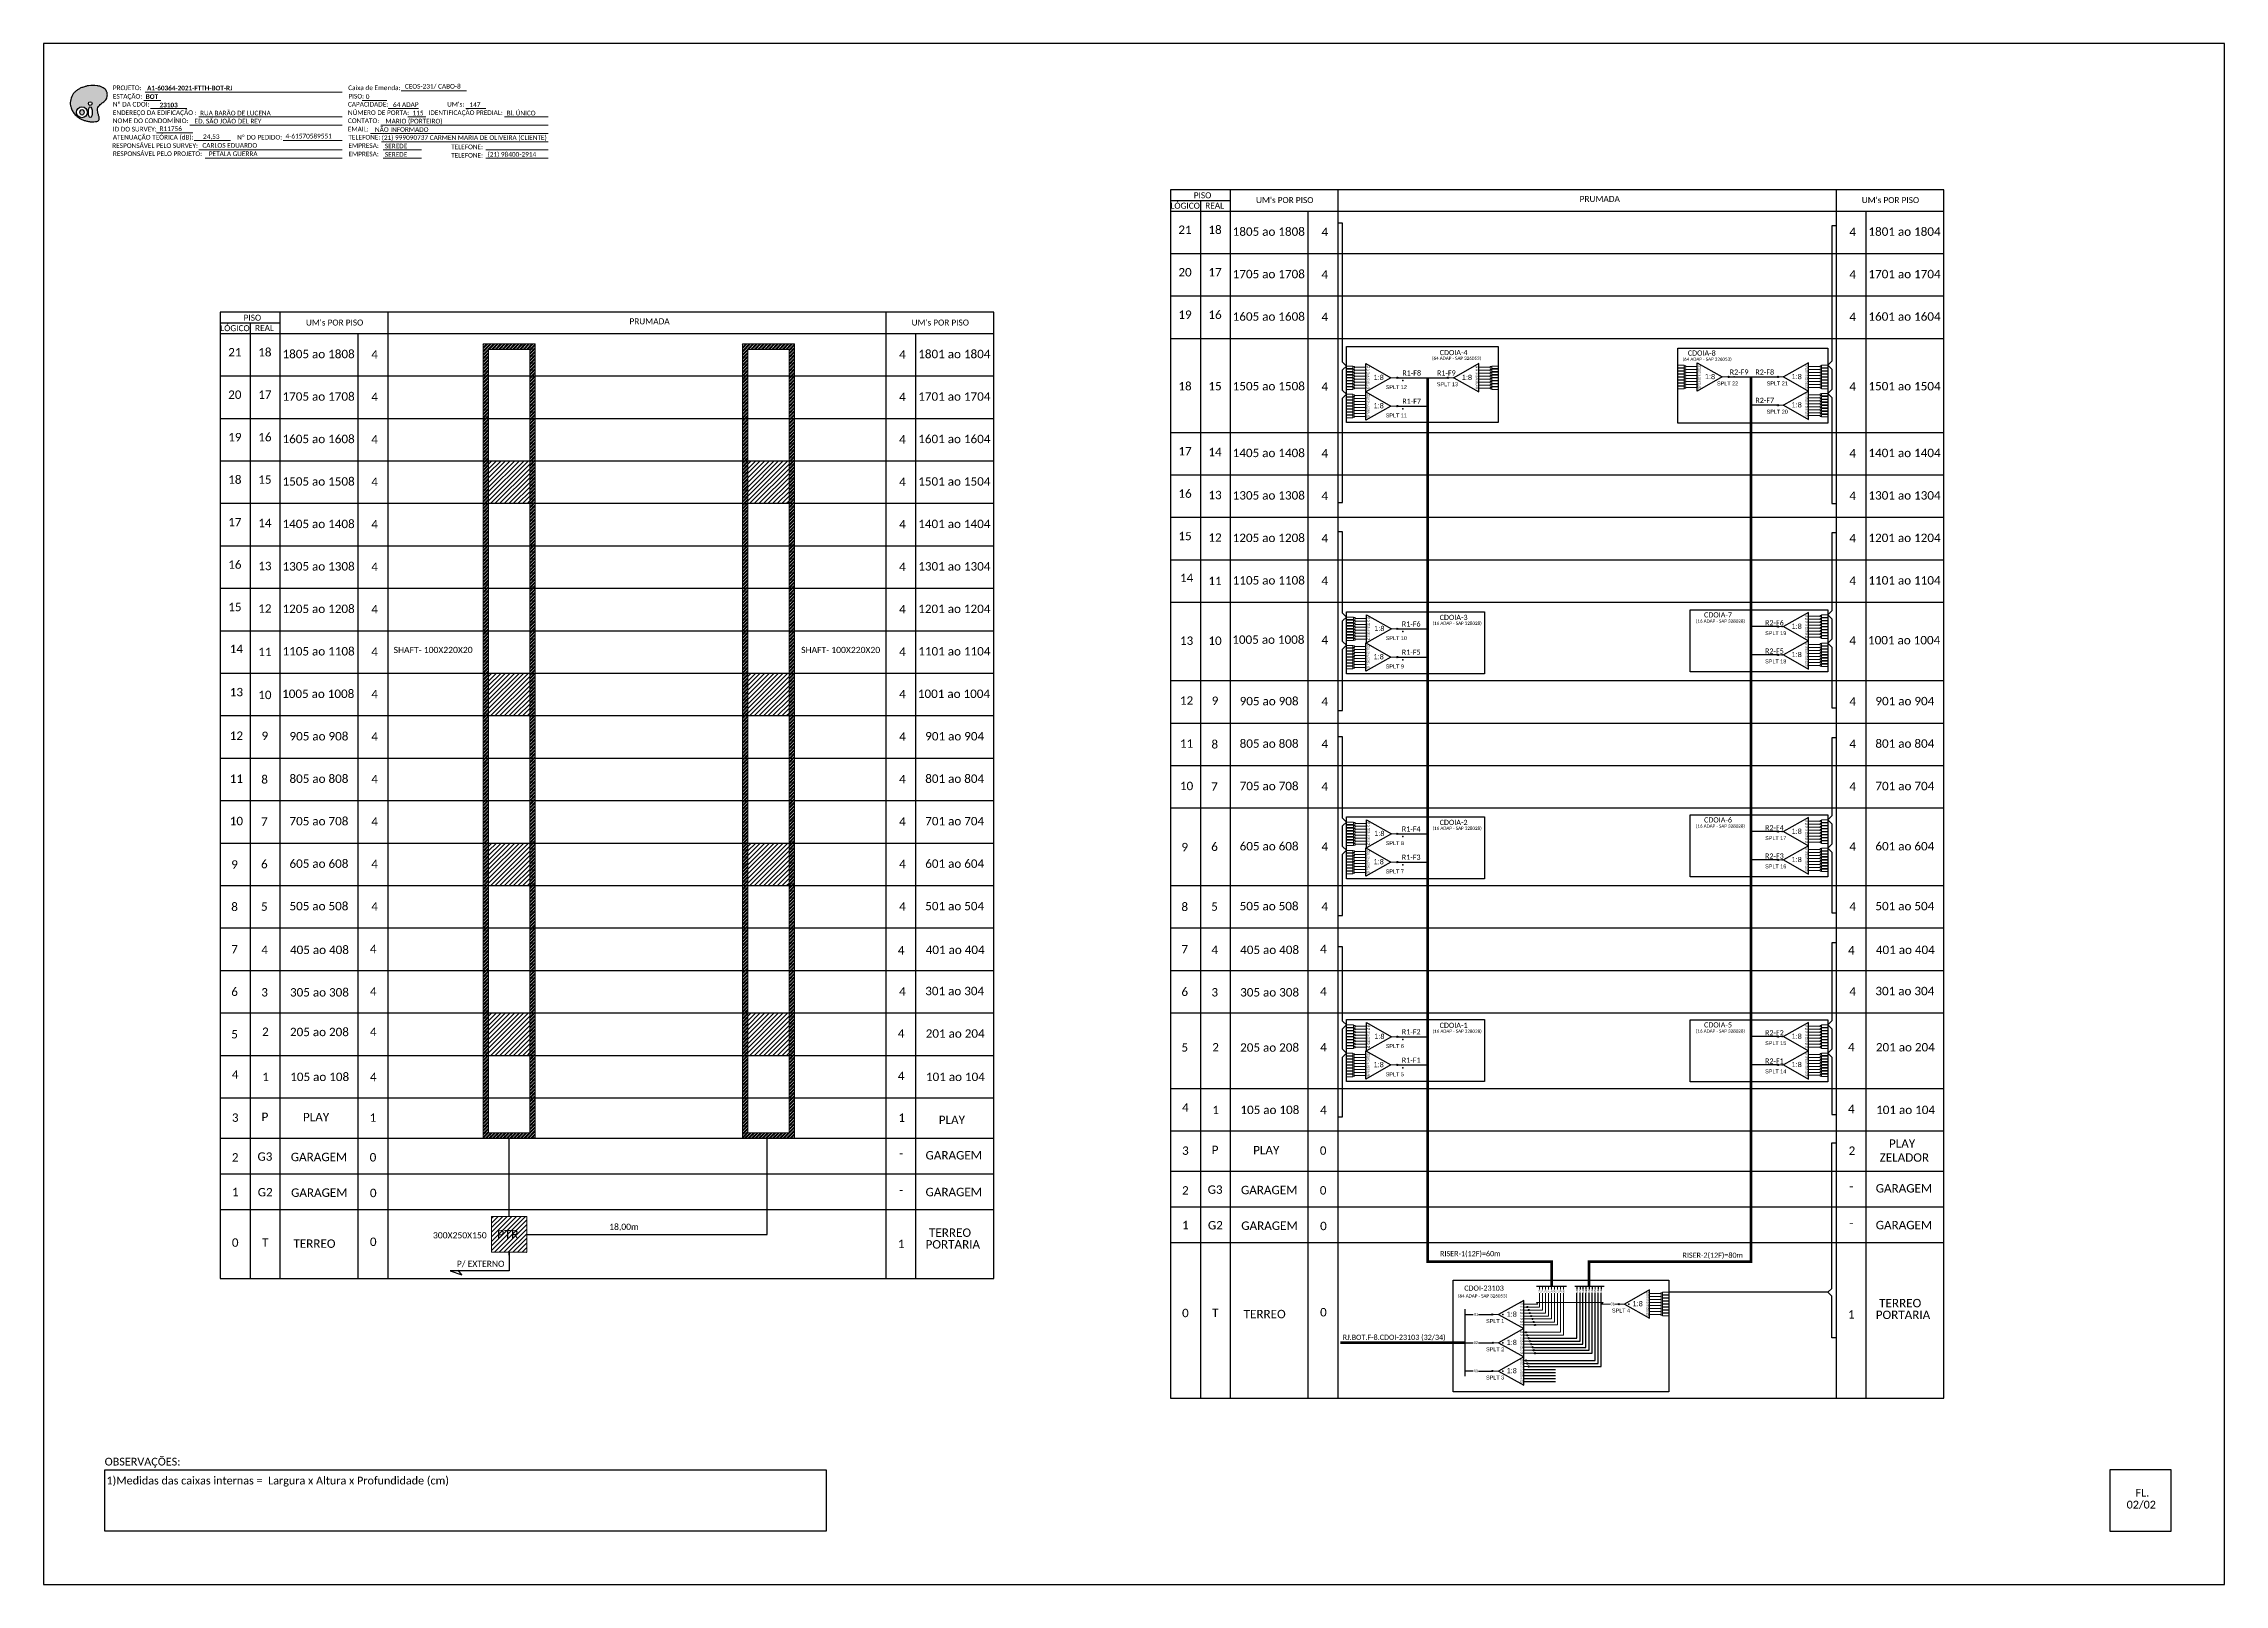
# Model space of a CAD drawing. Extents: x -4 to 1778, y 1 to 595.
# Drawn here: x 937 to 1778, y 1 to 595 of the extents above; entities that cross this region are included whole.
import ezdxf
from ezdxf.enums import TextEntityAlignment as Align

# ---------------------------------------------------------------- set-up
doc = ezdxf.new("R2010")
doc.units = 0
doc.layers.add('DROP DE CLIENTE', color=140, linetype='Continuous', plot=False)
doc.styles.add('ARIAL', font='arial.ttf')
doc.styles.add('MtXpl_Calibri', font='calibri.ttf')
doc.styles.add('WMF-Calibri0', font='calibri.ttf')
doc.styles.add('WMF-Calibri1', font='calibrib.ttf')
doc.linetypes.add('RESERVA', pattern='A,0.5,-0.15,["RESERVA",Standard,S=0.18,R=0,X=0,Y=-0.1],-1.3', length=1.95)

# ---------------------------------------------------------------- blocks, each defined once
blk = doc.blocks.new('SPLITTER_')
blk.add_point((0, 0))
at = {"style": 'ARIAL', "flags": 4}
blk.add_attdef('SPLT', (0, -3.26), '', height=1.5, dxfattribs=at)
blk = doc.blocks.new('SPLT_1-8_DIV_DIR')
h = blk.add_hatch(color=3)
h.dxf.hatch_style = 1
edge = h.paths.add_edge_path()
edge.add_arc((12.77, 4.04), 0.242, 0, 360)
h = blk.add_hatch(color=3)
h.dxf.hatch_style = 1
edge = h.paths.add_edge_path()
edge.add_arc((13.27, 2.88), 0.242, 0, 360)
h = blk.add_hatch(color=3)
h.dxf.hatch_style = 1
edge = h.paths.add_edge_path()
edge.add_arc((13.77, 1.73), 0.242, 0, 360)
h = blk.add_hatch(color=3)
h.dxf.hatch_style = 1
edge = h.paths.add_edge_path()
edge.add_arc((14.27, 0.58), 0.242, 0, 360)
h = blk.add_hatch(color=3)
h.dxf.hatch_style = 1
edge = h.paths.add_edge_path()
edge.add_arc((14.77, -0.58), 0.242, 0, 360)
h = blk.add_hatch(color=3)
h.dxf.hatch_style = 1
edge = h.paths.add_edge_path()
edge.add_arc((15.27, -1.73), 0.242, 0, 360)
h = blk.add_hatch(color=3)
h.dxf.hatch_style = 1
edge = h.paths.add_edge_path()
edge.add_arc((15.77, -2.88), 0.242, 0, 360)
h = blk.add_hatch(color=3)
h.dxf.hatch_style = 1
edge = h.paths.add_edge_path()
edge.add_arc((16.27, -4.04), 0.242, 0, 360)
at = {"color": 1, "lineweight": 0}
blk.add_lwpolyline([(2.22, 0), (0, 0)], dxfattribs=at)
at = {"color": 1}
blk.add_lwpolyline([(11.89, 5.45), (2.22, 0), (11.89, -5.45), (11.89, 5.45)], dxfattribs=at)
at = {"color": 7, "lineweight": 0}
for points in [[(12.77, 4.04), (11.89, 4.04)], [(11.89, 2.88), (13.27, 2.88)], [(11.89, 1.73), (13.77, 1.73)], [(11.89, 0.58), (14.27, 0.58)], [(11.89, -0.58), (14.77, -0.58)], [(11.89, -1.73), (15.27, -1.73)], [(11.89, -2.88), (15.77, -2.88)], [(11.89, -4.04), (16.27, -4.04)]]:
    blk.add_lwpolyline(points, dxfattribs=at)
at = {"color": 3}
for centre in [(12.77, 4.04), (13.27, 2.88), (13.77, 1.73), (14.27, 0.58), (14.77, -0.58), (15.27, -1.73), (15.77, -2.88), (16.27, -4.04)]:
    blk.add_circle(centre, 0.242, dxfattribs=at)
at = {"color": 1, "style": 'ARIAL'}
for s, height, p in [('1:8', 2, (5.35, -0.85)), ('S1', 0.75, (10.52, 3.77)), ('S2', 0.75, (10.52, 2.58)), ('S3', 0.75, (10.52, 1.37)), ('S4', 0.75, (10.52, 0.19)), ('S5', 0.75, (10.52, -1.02)), ('S6', 0.75, (10.52, -2.14)), ('S7', 0.75, (10.52, -3.24)), ('S8', 0.75, (10.52, -4.36))]:
    blk.add_text(s, height=height, dxfattribs=at).set_placement(p)
blk = doc.blocks.new('SPLT_1-8_SC-APC')
at = {"color": 1, "lineweight": 0}
blk.add_lwpolyline([(-17.04, -7.55), (-19.26, -7.55)], dxfattribs=at)
at = {"color": 1}
blk.add_lwpolyline([(-7.37, -2.1), (-17.04, -7.55), (-7.37, -13), (-7.37, -2.1)], dxfattribs=at)
at = {"color": 3, "lineweight": 0}
for points in [[(-2.99, -3.51), (-7.37, -3.51)], [(-7.37, -4.66), (-2.99, -4.66)], [(-7.37, -5.82), (-2.99, -5.82)], [(-7.37, -6.97), (-2.99, -6.97)], [(-7.37, -8.12), (-2.99, -8.12)], [(-2.41, -3.02), (-2.41, -4)], [(-2.41, -3.02), (0, -3.02)], [(-2.41, -4), (0, -4)], [(-2.41, -4.17), (-2.41, -5.16)], [(-2.41, -4.17), (0, -4.17)], [(-2.41, -5.16), (0, -5.16)], [(-2.41, -5.32), (-2.41, -6.31)], [(-2.41, -5.32), (0, -5.32)], [(-2.41, -6.31), (0, -6.31)], [(-2.41, -6.48), (-2.41, -7.46)], [(-2.41, -6.48), (0, -6.48)], [(-2.41, -7.46), (0, -7.46)], [(-2.41, -7.63), (-2.41, -8.62)], [(-2.41, -7.63), (0, -7.63)], [(-7.37, -9.28), (-2.99, -9.28)], [(-7.37, -10.43), (-2.99, -10.43)], [(-7.37, -11.58), (-2.99, -11.58)], [(-2.41, -8.62), (0, -8.62)], [(-2.41, -8.78), (-2.41, -9.77)], [(-2.41, -8.78), (0, -8.78)], [(-2.41, -9.77), (0, -9.77)], [(-2.41, -9.94), (-2.41, -10.92)], [(-2.41, -9.94), (0, -9.94)], [(-2.41, -10.92), (0, -10.92)], [(-2.41, -11.09), (-2.41, -12.08)], [(-2.41, -11.09), (0, -11.09)], [(-2.41, -12.08), (0, -12.08)]]:
    blk.add_lwpolyline(points, dxfattribs=at)
for points in [[(-2.99, -3.22), (-2.41, -3.22), (-2.41, -3.8), (-2.99, -3.8)], [(-2.99, -4.38), (-2.41, -4.38), (-2.41, -4.95), (-2.99, -4.95)], [(-2.99, -5.53), (-2.41, -5.53), (-2.41, -6.1), (-2.99, -6.1)], [(-2.99, -6.68), (-2.41, -6.68), (-2.41, -7.26), (-2.99, -7.26)], [(-2.99, -7.84), (-2.41, -7.84), (-2.41, -8.41), (-2.99, -8.41)], [(-2.99, -8.99), (-2.41, -8.99), (-2.41, -9.56), (-2.99, -9.56)], [(-2.99, -10.14), (-2.41, -10.14), (-2.41, -10.72), (-2.99, -10.72)], [(-2.99, -11.3), (-2.41, -11.3), (-2.41, -11.87), (-2.99, -11.87)]]:
    blk.add_lwpolyline(points, close=True, dxfattribs=at)
at = {"color": 1, "style": 'ARIAL'}
for s, height, p in [('1:8', 2, (-13.91, -8.4)), ('S1', 0.75, (-8.74, -3.78)), ('S2', 0.75, (-8.74, -4.97)), ('S3', 0.75, (-8.74, -6.18)), ('S4', 0.75, (-8.74, -7.36)), ('S5', 0.75, (-8.74, -8.57)), ('S6', 0.75, (-8.74, -9.69)), ('S7', 0.75, (-8.74, -10.78)), ('S8', 0.75, (-8.74, -11.9))]:
    blk.add_text(s, height=height, dxfattribs=at).set_placement(p)
blk = doc.blocks.new('SPLT_1-8_SC-APC_ESQ')
at = {"color": 3, "lineweight": 0}
for points in [[(2.41, -3.02), (0, -3.02)], [(2.41, -4), (0, -4)], [(2.41, -4.17), (0, -4.17)], [(2.41, -5.16), (0, -5.16)], [(2.41, -5.32), (0, -5.32)], [(2.41, -6.31), (0, -6.31)], [(2.41, -6.48), (0, -6.48)], [(2.41, -7.46), (0, -7.46)], [(2.41, -7.63), (0, -7.63)], [(2.41, -3.02), (2.41, -4)], [(2.41, -4.17), (2.41, -5.16)], [(2.41, -5.32), (2.41, -6.31)], [(2.41, -6.48), (2.41, -7.46)], [(2.41, -7.63), (2.41, -8.62)], [(2.99, -3.51), (7.37, -3.51)], [(7.37, -4.66), (2.99, -4.66)], [(7.37, -5.82), (2.99, -5.82)], [(7.37, -6.97), (2.99, -6.97)], [(7.37, -8.12), (2.99, -8.12)], [(2.41, -8.62), (0, -8.62)], [(2.41, -8.78), (0, -8.78)], [(2.41, -9.77), (0, -9.77)], [(2.41, -9.94), (0, -9.94)], [(2.41, -10.92), (0, -10.92)], [(2.41, -11.09), (0, -11.09)], [(2.41, -12.08), (0, -12.08)], [(2.41, -8.78), (2.41, -9.77)], [(2.41, -9.94), (2.41, -10.92)], [(2.41, -11.09), (2.41, -12.08)], [(7.37, -9.28), (2.99, -9.28)], [(7.37, -10.43), (2.99, -10.43)], [(7.37, -11.58), (2.99, -11.58)]]:
    blk.add_lwpolyline(points, dxfattribs=at)
for points in [[(2.99, -3.22), (2.41, -3.22), (2.41, -3.8), (2.99, -3.8)], [(2.99, -4.38), (2.41, -4.38), (2.41, -4.95), (2.99, -4.95)], [(2.99, -5.53), (2.41, -5.53), (2.41, -6.1), (2.99, -6.1)], [(2.99, -6.68), (2.41, -6.68), (2.41, -7.26), (2.99, -7.26)], [(2.99, -7.84), (2.41, -7.84), (2.41, -8.41), (2.99, -8.41)], [(2.99, -8.99), (2.41, -8.99), (2.41, -9.56), (2.99, -9.56)], [(2.99, -10.14), (2.41, -10.14), (2.41, -10.72), (2.99, -10.72)], [(2.99, -11.3), (2.41, -11.3), (2.41, -11.87), (2.99, -11.87)]]:
    blk.add_lwpolyline(points, close=True, dxfattribs=at)
at = {"color": 1}
blk.add_lwpolyline([(7.37, -2.1), (17.04, -7.55), (7.37, -13), (7.37, -2.1)], dxfattribs=at)
at = {"color": 1, "lineweight": 0}
blk.add_lwpolyline([(17.04, -7.55), (19.26, -7.55)], dxfattribs=at)
at = {"color": 1, "style": 'ARIAL'}
for s, height, p in [('S5', 0.75, (7.55, -8.57)), ('S3', 0.75, (7.55, -6.18)), ('S4', 0.75, (7.55, -7.36)), ('S2', 0.75, (7.56, -4.97)), ('S1', 0.75, (7.7, -3.78)), ('1:8', 2, (10.45, -8.4)), ('S6', 0.75, (7.55, -9.69)), ('S7', 0.75, (7.55, -10.78)), ('S8', 0.75, (7.55, -11.9))]:
    blk.add_text(s, height=height, dxfattribs=at).set_placement(p)
blk = doc.blocks.new('OI')
h = blk.add_hatch(color=40)
edge = h.paths.add_edge_path()
edge.add_spline(control_points=[(4.35, -0.67), (3.92, -0.99), (3.26, -1.5), (2.81, -2.59), (2.9, -3.5), (3.06, -4.27), (3.31, -4.85), (3.37, -5.39), (3.4, -5.88), (3.2, -6.4), (2.54, -6.61), (1.65, -6.63), (0.55, -6.67), (-0.56, -6.42), (-1.61, -6.14), (-2.77, -5.61), (-3.92, -4.77), (-4.89, -3.7), (-5.34, -2.65), (-5.6, -1.94), (-5.85, -0.96), (-5.71, 0.47), (-5.1, 2.02), (-4.14, 3.02), (-3.3, 3.61), (-2.37, 4.16), (-1.36, 4.44), (-0.56, 4.7), (0.79, 4.85), (2.24, 4.97), (3.79, 4.57), (4.67, 4.21), (5.44, 3.65), (5.76, 2.99), (6.03, 2.21), (6.01, 1.46), (5.72, 0.64), (5.31, 0.08), (4.88, -0.38), (4.51, -0.55), (4.35, -0.67)], knot_values=[0, 0, 0, 0, 1.60434, 2.417191, 3.427595, 4.282808, 4.776746, 5.304182, 5.888771, 6.258406, 6.858137, 7.79129, 8.986195, 10.124242, 11.187857, 12.242908, 13.953784, 15.414161, 16.515391, 17.349188, 17.675853, 19.552021, 21.515531, 22.568638, 23.63245, 24.621084, 25.782718, 26.745347, 27.142653, 29.870543, 31.004649, 31.921532, 32.709589, 33.801391, 34.042471, 35.192333, 35.971461, 36.628871, 37.254359, 37.836911, 37.836911, 37.836911, 37.836911], degree=3, periodic=0)
h.paths.add_polyline_path([(1.13, -0.87, -1), (-0.04, -0.87, -1)], flags=16)
edge = h.paths.add_edge_path(flags=16)
edge.add_ellipse((0.56, -3.59), major_axis=(-0.02, 1.71), ratio=0.361305, start_angle=0, end_angle=360)
h.paths.add_polyline_path([(-0.36, -3.62, -1), (-3.8, -3.62, -1)], flags=16)
edge = h.paths.add_edge_path(flags=0)
edge.add_ellipse((-2.08, -3.62), major_axis=(0, 0.885), ratio=0.758294, start_angle=0, end_angle=360)
at = {"color": 40}
for centre, radius in [((-2.08, -3.62), 1.72), ((0.54, -0.87), 0.587)]:
    blk.add_circle(centre, radius, dxfattribs=at)
blk.add_ellipse((-2.08, -3.62), major_axis=(0, 0.885), ratio=0.758294, start_param=-3.141592653589792, end_param=3.141592653589792, dxfattribs=at)
blk.add_ellipse((0.56, -3.59), major_axis=(-0.02, 1.71), ratio=0.361305, dxfattribs=at)
at = {"color": 40, "start_tangent": (-0.800898, -0.598801), "end_tangent": (-0.800898, -0.598801)}
blk.add_spline([(4.35, -0.67), (3.2, -1.78), (2.9, -2.54), (2.92, -3.55), (3.12, -4.38), (3.28, -4.85), (3.37, -5.37), (3.35, -5.95), (3.2, -6.29), (2.66, -6.55), (1.73, -6.63), (0.54, -6.62), (-0.58, -6.41), (-1.6, -6.11), (-2.56, -5.67), (-3.95, -4.67), (-4.89, -3.56), (-5.37, -2.56), (-5.64, -1.78), (-5.72, -1.46), (-5.63, 0.42), (-4.84, 2.22), (-4.13, 2.99), (-3.27, 3.62), (-2.4, 4.09), (-1.3, 4.47), (-0.37, 4.72), (0.02, 4.77), (2.75, 4.8), (3.85, 4.53), (4.69, 4.16), (5.31, 3.68), (5.85, 2.73), (5.93, 2.5), (5.94, 1.35), (5.67, 0.62), (5.29, 0.08), (4.84, -0.36), (4.35, -0.67)], degree=3, dxfattribs=at)

msp = doc.modelspace()

# ---------------------------------------------------------------- hatches: boundary and pattern name
h = msp.add_hatch()
h.set_pattern_fill('ANSI32', color=3, scale=0.1)
h.set_pattern_definition([(45, (-6523.2346, 2487.8246), (-0.67351921, 0.67351921), []), (45, (-6522.7856, 2487.8246), (-0.67351921, 0.67351921), [])])
h.paths.add_polyline_path([(1126.6, 479.47), (1106.5, 479.47), (1106.5, 173.25), (1126.6, 173.25)])
h.paths.add_polyline_path([(1108.61, 477.36), (1124.49, 477.36), (1124.49, 175.36), (1108.61, 175.36)], flags=16)
h = msp.add_hatch()
h.set_pattern_fill('ANSI32', color=3, scale=0.1)
h.set_pattern_definition([(45, (-6423.2718, 2487.8246), (-0.67351921, 0.67351921), []), (45, (-6422.8228, 2487.8246), (-0.67351921, 0.67351921), [])])
h.paths.add_polyline_path([(1226.57, 479.47), (1206.46, 479.47), (1206.46, 173.25), (1226.57, 173.25)])
h.paths.add_polyline_path([(1208.57, 477.36), (1224.46, 477.36), (1224.46, 175.36), (1208.57, 175.36)], flags=16)
h = msp.add_hatch(color=3)
h.dxf.hatch_style = 1
edge = h.paths.add_edge_path()
edge.add_arc((1459, 466.43), 0.256, 0, 360)
h = msp.add_hatch(color=3)
h.dxf.hatch_style = 1
edge = h.paths.add_edge_path()
edge.add_arc((1478.63, 466.43), 0.256, 0, 360)
h = msp.add_hatch(color=3)
h.dxf.hatch_style = 1
edge = h.paths.add_edge_path()
edge.add_arc((1586.77, 466.76), 0.256, 0, 360)
h = msp.add_hatch(color=3)
h.dxf.hatch_style = 1
edge = h.paths.add_edge_path()
edge.add_arc((1605.81, 466.76), 0.256, 0, 360)
h = msp.add_hatch(color=3)
h.dxf.hatch_style = 1
edge = h.paths.add_edge_path()
edge.add_arc((1459, 455.54), 0.256, 0, 360)
h = msp.add_hatch(color=3)
h.dxf.hatch_style = 1
edge = h.paths.add_edge_path()
edge.add_arc((1605.81, 455.86), 0.256, 0, 360)
h = msp.add_hatch()
h.set_pattern_fill('ANSI31', color=1, scale=10, style=0)
h.set_pattern_definition([(45, (496.4849, 36.677), (-0.8838835, 0.8838835), [])])
h.paths.add_polyline_path([(1124.49, 434.4), (1108.61, 434.4), (1108.61, 418.03), (1124.49, 418.03)])
h.paths.add_polyline_path([(1119.98, 418.03), (1119.98, 430.14)], flags=17)
h = msp.add_hatch()
h.set_pattern_fill('ANSI31', color=1, scale=10, style=0)
h.set_pattern_definition([(45, (596.4477, 36.677), (-0.8838835, 0.8838835), [])])
h.paths.add_polyline_path([(1224.46, 434.4), (1208.57, 434.4), (1208.57, 418.03), (1224.46, 418.03)])
h.paths.add_polyline_path([(1219.95, 418.03), (1219.95, 430.14)], flags=17)
h = msp.add_hatch(color=3)
h.dxf.hatch_style = 1
edge = h.paths.add_edge_path()
edge.add_arc((1605.81, 370.5), 0.256, 0, 360)
h = msp.add_hatch(color=3)
h.dxf.hatch_style = 1
edge = h.paths.add_edge_path()
edge.add_arc((1459, 369.65), 0.256, 0, 360)
h = msp.add_hatch(color=3)
h.dxf.hatch_style = 1
edge = h.paths.add_edge_path()
edge.add_arc((1459, 358.76), 0.256, 0, 360)
h = msp.add_hatch(color=3)
h.dxf.hatch_style = 1
edge = h.paths.add_edge_path()
edge.add_arc((1605.81, 359.6), 0.256, 0, 360)
h = msp.add_hatch()
h.set_pattern_fill('ANSI31', color=1, scale=10, style=0)
h.set_pattern_definition([(45, (496.4849, -45.1824), (-0.8838835, 0.8838835), [])])
h.paths.add_polyline_path([(1124.49, 352.54), (1108.61, 352.54), (1108.61, 336.17), (1124.49, 336.17)])
h.paths.add_polyline_path([(1119.98, 336.17), (1119.98, 348.28)], flags=17)
h = msp.add_hatch()
h.set_pattern_fill('ANSI31', color=1, scale=10, style=0)
h.set_pattern_definition([(45, (596.4477, -45.1824), (-0.8838835, 0.8838835), [])])
h.paths.add_polyline_path([(1224.46, 352.54), (1208.57, 352.54), (1208.57, 336.17), (1224.46, 336.17)])
h.paths.add_polyline_path([(1219.95, 336.17), (1219.95, 348.28)], flags=17)
h = msp.add_hatch()
h.set_pattern_fill('ANSI31', color=1, scale=10, style=0)
h.set_pattern_definition([(45, (496.4849, -110.6699), (-0.8838835, 0.8838835), [])])
h.paths.add_polyline_path([(1124.49, 287.05), (1108.61, 287.05), (1108.61, 270.68), (1124.49, 270.68)])
h.paths.add_polyline_path([(1119.98, 270.68), (1119.98, 282.79)], flags=17)
h = msp.add_hatch()
h.set_pattern_fill('ANSI31', color=1, scale=10, style=0)
h.set_pattern_definition([(45, (596.4477, -110.6699), (-0.8838835, 0.8838835), [])])
h.paths.add_polyline_path([(1224.46, 287.05), (1208.57, 287.05), (1208.57, 270.68), (1224.46, 270.68)])
h.paths.add_polyline_path([(1219.95, 270.68), (1219.95, 282.79)], flags=17)
h = msp.add_hatch(color=3)
h.dxf.hatch_style = 1
edge = h.paths.add_edge_path()
edge.add_arc((1459, 290.62), 0.256, 0, 360)
h = msp.add_hatch(color=3)
h.dxf.hatch_style = 1
edge = h.paths.add_edge_path()
edge.add_arc((1605.81, 291.47), 0.256, 0, 360)
h = msp.add_hatch(color=3)
h.dxf.hatch_style = 1
edge = h.paths.add_edge_path()
edge.add_arc((1459, 279.73), 0.256, 0, 360)
h = msp.add_hatch(color=3)
h.dxf.hatch_style = 1
edge = h.paths.add_edge_path()
edge.add_arc((1605.81, 280.57), 0.256, 0, 360)
h = msp.add_hatch()
h.set_pattern_fill('ANSI31', color=1, scale=10, style=0)
h.set_pattern_definition([(45, (496.4849, -176.1574), (-0.8838835, 0.8838835), [])])
h.paths.add_polyline_path([(1124.49, 221.56), (1108.61, 221.56), (1108.61, 205.19), (1124.49, 205.19)])
h.paths.add_polyline_path([(1119.98, 205.19), (1119.98, 217.31)], flags=17)
h = msp.add_hatch()
h.set_pattern_fill('ANSI31', color=1, scale=10, style=0)
h.set_pattern_definition([(45, (596.4477, -176.1574), (-0.8838835, 0.8838835), [])])
h.paths.add_polyline_path([(1224.46, 221.56), (1208.57, 221.56), (1208.57, 205.19), (1224.46, 205.19)])
h.paths.add_polyline_path([(1219.95, 205.19), (1219.95, 217.31)], flags=17)
h = msp.add_hatch(color=3)
h.dxf.hatch_style = 1
edge = h.paths.add_edge_path()
edge.add_arc((1459, 212.4), 0.256, 0, 360)
h = msp.add_hatch(color=3)
h.dxf.hatch_style = 1
edge = h.paths.add_edge_path()
edge.add_arc((1605.81, 212.44), 0.256, 0, 360)
h = msp.add_hatch(color=3)
h.dxf.hatch_style = 1
edge = h.paths.add_edge_path()
edge.add_arc((1459, 201.5), 0.256, 0, 360)
h = msp.add_hatch(color=3)
h.dxf.hatch_style = 1
edge = h.paths.add_edge_path()
edge.add_arc((1605.81, 201.54), 0.256, 0, 360)
h = msp.add_hatch()
h.set_pattern_fill('ANSI31', color=1, scale=10, style=0)
h.set_pattern_definition([(45, (353.9144, -254.6778), (-0.8838835, 0.8838835), [])])
h.paths.add_polyline_path([(1123.34, 143.04), (1109.77, 143.04), (1109.77, 129.29), (1123.34, 129.29)])
h.paths.add_polyline_path([(1111, 133.64), (1121.08, 133.64), (1121.08, 138.79), (1111, 138.79)], flags=24)
h = msp.add_hatch(color=3)
h.dxf.hatch_style = 1
edge = h.paths.add_edge_path()
edge.add_arc((1544.45, 109.33), 0.242, 0, 360)
h = msp.add_hatch(color=3)
h.dxf.hatch_style = 1
edge = h.paths.add_edge_path()
edge.add_arc((1495.66, 105.3), 0.242, 0, 360)
h = msp.add_hatch(color=3)
h.dxf.hatch_style = 1
edge = h.paths.add_edge_path()
edge.add_arc((1509.16, 108.18), 0.242, 0, 360)
h = msp.add_hatch(color=3)
h.dxf.hatch_style = 1
edge = h.paths.add_edge_path()
edge.add_arc((1509.66, 107.03), 0.242, 0, 360)
h = msp.add_hatch(color=3)
h.dxf.hatch_style = 1
edge = h.paths.add_edge_path()
edge.add_arc((1510.16, 105.87), 0.242, 0, 360)
h = msp.add_hatch(color=3)
h.dxf.hatch_style = 1
edge = h.paths.add_edge_path()
edge.add_arc((1510.66, 104.72), 0.242, 0, 360)
h = msp.add_hatch(color=3)
h.dxf.hatch_style = 1
edge = h.paths.add_edge_path()
edge.add_arc((1511.16, 103.57), 0.242, 0, 360)
h = msp.add_hatch(color=3)
h.dxf.hatch_style = 1
edge = h.paths.add_edge_path()
edge.add_arc((1511.66, 102.41), 0.242, 0, 360)
h = msp.add_hatch(color=3)
h.dxf.hatch_style = 1
edge = h.paths.add_edge_path()
edge.add_arc((1512.16, 101.26), 0.242, 0, 360)
h = msp.add_hatch(color=3)
h.dxf.hatch_style = 1
edge = h.paths.add_edge_path()
edge.add_arc((1495.89, 94.4), 0.242, 0, 360)
h = msp.add_hatch(color=3)
h.dxf.hatch_style = 1
edge = h.paths.add_edge_path()
edge.add_arc((1508.66, 87.54), 0.242, 0, 360)
h = msp.add_hatch(color=3)
h.dxf.hatch_style = 1
edge = h.paths.add_edge_path()
edge.add_arc((1509.16, 86.38), 0.242, 0, 360)
h = msp.add_hatch(color=3)
h.dxf.hatch_style = 1
edge = h.paths.add_edge_path()
edge.add_arc((1509.66, 85.23), 0.242, 0, 360)
h = msp.add_hatch(color=3)
h.dxf.hatch_style = 1
edge = h.paths.add_edge_path()
edge.add_arc((1495.66, 83.51), 0.242, 0, 360)

# ---------------------------------------------------------------- linework, layer by layer
for p, q in [((1777.99, 595.26), (936.99, 595.26)), ((936.99, 595.26), (936.99, 1.26)), ((1777.99, 1.26), (1777.99, 595.26)), ((1371.52, 538.94), (1371.52, 73.09)), ((1669.85, 73.09), (1669.85, 538.94)), ((1424.68, 73.09), (1424.68, 530.72)), ((1005.09, 491.74), (1005.09, 119.15)), ((1303.42, 119.15), (1303.42, 491.74)), ((1058.26, 119.15), (1058.26, 483.51)), ((936.99, 1.26), (1777.99, 1.26))]:
    msp.add_line(p, q)
at = {"color": 7, "lineweight": 0}
for points in [[(975.59, 573.3), (982.14, 573.3)], [(976.1, 576.58), (1052.07, 576.58)], [(1059.87, 573.34), (1069.35, 573.34)], [(1074.91, 577.07), (1100.05, 577.07)], [(978.25, 570.23), (992.19, 570.23)], [(993.41, 563.88), (1052.07, 563.88)], [(996.82, 566.99), (1052.07, 566.99)], [(1067.03, 563.88), (1131.59, 563.88)], [(1069.92, 570.23), (1081.54, 570.23)], [(1077.5, 566.99), (1084.45, 566.99)], [(1099.86, 570.23), (1107.53, 570.23)], [(1114.68, 566.99), (1131.56, 566.99)], [(980.57, 560.82), (994.51, 560.82)], [(995.1, 557.85), (1009.05, 557.85)], [(1029.33, 557.85), (1052.1, 557.85)], [(1063, 560.64), (1131.59, 560.64)], [(1067.28, 557.41), (1131.59, 557.41)], [(996.82, 554.29), (1052.07, 554.29)], [(999.31, 551.06), (1052.07, 551.06)], [(1067.89, 554.29), (1082.69, 554.29)], [(1067.89, 551.06), (1082.69, 551.06)], [(1107.49, 554.29), (1131.59, 554.29)], [(1107.49, 551.06), (1131.59, 551.06)], [(1512.68, 109.96), (1512.68, 109.96), (1513.24, 109.33), (1507.78, 109.33)], [(1537.84, 109.33), (1538.4, 109.96), (1512.68, 109.96)], [(1541.14, 109.33), (1541.14, 109.33), (1541.14, 109.33), (1537.84, 109.33)], [(1544.21, 109.33), (1542.82, 109.33)], [(1507.78, 108.18), (1509.16, 108.18)], [(1507.78, 107.03), (1509.66, 107.03)], [(1507.78, 105.87), (1510.16, 105.87)], [(1507.78, 104.72), (1510.66, 104.72)], [(1507.78, 103.57), (1511.16, 103.57)], [(1507.78, 102.41), (1511.66, 102.41)], [(1507.78, 101.26), (1512.16, 101.26)], [(1508.66, 87.54), (1507.78, 87.54)], [(1507.78, 86.38), (1509.16, 86.38)], [(1507.78, 85.23), (1509.66, 85.23)]]:
    msp.add_lwpolyline(points, dxfattribs=at)
at = {"color": 0}
for points in [[(1669.85, 538.94), (1371.52, 538.94)], [(1371.52, 534.83), (1394.67, 534.83)], [(1371.52, 530.72), (1669.85, 530.72)], [(1303.42, 491.74), (1005.09, 491.74)], [(1005.09, 487.63), (1028.24, 487.63)], [(1005.09, 483.51), (1303.42, 483.51)]]:
    msp.add_lwpolyline(points, dxfattribs=at)
for points in [[(1394.67, 73.09), (1394.67, 538.94)], [(1436.26, 73.09), (1436.26, 538.94)], [(1628.26, 538.94), (1628.26, 73.09)], [(1383.09, 534.83), (1383.09, 73.09)], [(1639.83, 73.09), (1639.83, 530.72)], [(1371.52, 514.35), (1669.85, 514.35)], [(1371.52, 497.98), (1669.85, 497.98)], [(1028.24, 119.15), (1028.24, 491.74)], [(1069.83, 119.15), (1069.83, 491.74)], [(1261.83, 491.74), (1261.83, 119.15)], [(1016.67, 487.63), (1016.67, 119.15)], [(1273.4, 119.15), (1273.4, 483.51)], [(1371.52, 481.6), (1669.85, 481.6)], [(1005.09, 467.14), (1303.42, 467.14)], [(1005.09, 450.77), (1303.42, 450.77)], [(1371.52, 445.38), (1669.85, 445.38)], [(1005.09, 434.4), (1303.42, 434.4)], [(1371.52, 429.01), (1669.85, 429.01)], [(1005.09, 418.03), (1303.42, 418.03)], [(1371.52, 412.64), (1669.85, 412.64)], [(1005.09, 401.65), (1303.42, 401.65)], [(1371.52, 396.27), (1669.85, 396.27)], [(1005.09, 385.28), (1303.42, 385.28)], [(1371.52, 379.9), (1669.85, 379.9)], [(1005.09, 368.91), (1303.42, 368.91)], [(1005.09, 352.54), (1303.42, 352.54)], [(1371.52, 349.71), (1669.85, 349.71)], [(1005.09, 336.17), (1303.42, 336.17)], [(1371.52, 333.34), (1669.85, 333.34)], [(1005.09, 319.8), (1303.42, 319.8)], [(1371.52, 316.97), (1669.85, 316.97)], [(1005.09, 303.42), (1303.42, 303.42)], [(1371.52, 300.59), (1669.85, 300.59)], [(1005.09, 287.05), (1303.42, 287.05)], [(1005.09, 270.68), (1303.42, 270.68)], [(1371.52, 270.68), (1669.85, 270.68)], [(1005.09, 254.31), (1303.42, 254.31)], [(1371.52, 254.31), (1669.85, 254.31)], [(1005.09, 237.94), (1303.42, 237.94)], [(1371.52, 237.94), (1669.85, 237.94)], [(1005.09, 221.56), (1303.42, 221.56)], [(1371.52, 221.56), (1669.85, 221.56)], [(1005.09, 205.19), (1303.42, 205.19)], [(1005.09, 188.82), (1303.42, 188.82)], [(1371.52, 192.45), (1669.85, 192.45)], [(1005.09, 173.25), (1303.42, 173.25)], [(1371.52, 176.08), (1669.85, 176.08)], [(1371.52, 160.51), (1669.85, 160.51)], [(1005.09, 159.52), (1303.42, 159.52)], [(1005.09, 145.79), (1303.42, 145.79)], [(1371.52, 146.78), (1669.85, 146.78)], [(1371.52, 133.05), (1669.85, 133.05)], [(1005.09, 119.15), (1303.42, 119.15)], [(1371.52, 73.09), (1669.85, 73.09)]]:
    msp.add_lwpolyline(points)
at = {"color": 3}
for points in [[(1436.26, 418.39), (1437.91, 418.39), (1437.92, 458.56), (1439.48, 460.07), (1437.92, 461.57), (1437.92, 469.46), (1439.48, 470.96), (1437.92, 472.47), (1437.92, 526.07), (1436.27, 526.07)], [(1628.27, 524.95), (1626.61, 524.95), (1626.61, 472.79), (1625.04, 471.29), (1626.61, 469.78), (1626.61, 461.9), (1625.04, 460.39), (1626.61, 458.88), (1626.61, 418), (1628.26, 418)], [(1436.26, 338.2), (1437.91, 338.2), (1437.92, 361.78), (1439.48, 363.29), (1437.92, 364.79), (1437.92, 372.68), (1439.48, 374.18), (1437.92, 375.69), (1437.92, 407.01), (1436.27, 407.01)], [(1628.27, 406.63), (1626.61, 406.63), (1626.61, 376.53), (1625.04, 375.03), (1626.61, 373.52), (1626.61, 365.64), (1625.04, 364.13), (1626.61, 362.62), (1626.61, 339.23), (1628.26, 339.23)], [(1436.26, 259.17), (1437.91, 259.17), (1437.92, 282.75), (1439.48, 284.26), (1437.92, 285.76), (1437.92, 293.65), (1439.48, 295.15), (1437.92, 296.66), (1437.92, 327.98), (1436.27, 327.98)], [(1628.27, 327.6), (1626.61, 327.6), (1626.61, 297.5), (1625.04, 296), (1626.61, 294.49), (1626.61, 286.61), (1625.04, 285.1), (1626.61, 283.59), (1626.61, 260.2), (1628.26, 260.2)], [(1436.26, 181.57), (1437.91, 181.57), (1437.92, 204.52), (1439.48, 206.03), (1437.92, 207.54), (1437.92, 215.42), (1439.48, 216.93), (1437.92, 218.43), (1437.92, 247.01), (1436.27, 247.01)], [(1628.27, 248.57), (1626.61, 248.57), (1626.61, 218.47), (1625.04, 216.97), (1626.61, 215.46), (1626.61, 207.57), (1625.04, 206.07), (1626.61, 204.56), (1626.61, 182.39), (1628.26, 182.38)], [(1116.55, 143.04), (1116.55, 173.25)], [(1123.34, 136.16), (1216.07, 136.16), (1216.07, 173.25)], [(1628.26, 96.37), (1626.61, 96.37), (1626.6, 112.35), (1625.04, 113.86), (1626.6, 115.37), (1626.6, 171.48), (1628.25, 171.48)], [(1116.55, 128.24), (1116.55, 128.24), (1116.55, 129.29)], [(1625.04, 113.86), (1563.71, 113.86)], [(1485.17, 105.31), (1488.33, 105.31)], [(1490.4, 105.3), (1495.66, 105.3)]]:
    msp.add_lwpolyline(points, dxfattribs=at)
at = {"color": 2, "lineweight": 0}
for points in [[(1106.5, 479.47), (1126.6, 479.47), (1126.6, 173.25), (1106.5, 173.25)], [(1206.46, 479.47), (1226.57, 479.47), (1226.57, 173.25), (1206.46, 173.25)], [(1108.61, 477.36), (1124.49, 477.36), (1124.49, 175.36), (1108.61, 175.36)], [(1208.57, 477.36), (1224.46, 477.36), (1224.46, 175.36), (1208.57, 175.36)]]:
    msp.add_lwpolyline(points, close=True, dxfattribs=at)
at = {"color": 1}
for points in [[(1439.48, 478.43), (1497.87, 478.43), (1497.87, 449.13), (1439.48, 449.13)], [(1567.25, 477.81), (1625.07, 477.81), (1625.07, 448.99), (1567.25, 448.99)], [(1439.48, 376.24), (1492.61, 376.24), (1492.61, 352.35), (1439.48, 352.35)], [(1571.94, 376.95), (1625.07, 376.95), (1625.07, 353.06), (1571.94, 353.06)], [(1439.48, 297.21), (1492.61, 297.21), (1492.61, 273.32), (1439.48, 273.32)], [(1571.94, 297.92), (1625.07, 297.92), (1625.07, 274.03), (1571.94, 274.03)], [(1439.48, 218.98), (1492.61, 218.98), (1492.61, 195.09), (1439.48, 195.09)], [(1571.94, 218.89), (1625.07, 218.89), (1625.07, 195), (1571.94, 195)], [(1480.56, 118.53), (1563.71, 118.5), (1563.71, 75.45), (1480.56, 75.49)]]:
    msp.add_lwpolyline(points, close=True, dxfattribs=at)
at = {"color": 5, "linetype": 'Continuous', "ltscale": 4}
for points in [[(1459, 466.43), (1470.76, 466.43)], [(1470.76, 466.43), (1478.6, 466.43)], [(1459, 455.54), (1470.76, 455.54)], [(1459, 369.65), (1470.76, 369.65)], [(1459, 358.76), (1470.76, 358.76)], [(1459, 290.62), (1470.76, 290.62)], [(1459, 279.73), (1470.76, 279.73)], [(1459, 212.4), (1470.76, 212.4)], [(1459, 201.5), (1470.76, 201.5)]]:
    msp.add_lwpolyline(points, dxfattribs=at)
at = {"color": 5, "const_width": 1}
msp.add_lwpolyline([(1518.55, 116.24), (1518.55, 125.63), (1470.76, 125.63), (1470.76, 466.43)], dxfattribs=at)
at = {"color": 6, "const_width": 1}
msp.add_lwpolyline([(1532.97, 116.24), (1532.97, 125.65), (1595.47, 125.65), (1595.47, 466.76)], dxfattribs=at)
at = {"color": 6}
for points in [[(1587.03, 466.76), (1605.78, 466.76)], [(1605.78, 370.5), (1595.47, 370.5)], [(1605.78, 359.6), (1595.47, 359.6)], [(1605.78, 291.47), (1595.47, 291.47)], [(1605.78, 280.57), (1595.47, 280.57)], [(1605.78, 212.44), (1595.47, 212.44)], [(1605.78, 201.54), (1595.47, 201.54)], [(1527.51, 116.24), (1538.75, 116.24)]]:
    msp.add_lwpolyline(points, dxfattribs=at)
at = {"color": 1, "lineweight": 0}
msp.add_lwpolyline([(1123.34, 143.04), (1109.77, 143.04), (1109.77, 129.29), (1123.34, 129.29)], close=True, dxfattribs=at)
at = {"color": 1}
for points in [[(1116.55, 129.29), (1116.55, 122.17), (1093.82, 122.17)], [(1093.82, 122.17), (1098.24, 120.58)], [(1098.24, 120.58), (1096.83, 122.41)], [(1507.78, 110.74), (1498.11, 105.3), (1507.78, 99.85), (1507.78, 110.74)], [(1485.17, 81.49), (1485.17, 107.33)], [(1507.78, 88.95), (1498.11, 83.5), (1507.78, 78.05), (1507.78, 88.95)]]:
    msp.add_lwpolyline(points, dxfattribs=at)
at = {"color": 6, "linetype": 'Continuous', "ltscale": 4}
for points in [[(1508.9, 87.53), (1535.28, 87.53), (1535.28, 113.53)], [(1509.4, 86.38), (1536.44, 86.38), (1536.44, 113.54)], [(1509.9, 96.13), (1528.33, 96.15), (1528.33, 113.55)], [(1509.9, 85.23), (1537.59, 85.23), (1537.59, 113.54)], [(1510.4, 94.96), (1529.49, 94.96), (1529.49, 113.54)], [(1510.9, 93.81), (1530.64, 93.81), (1530.64, 113.54)], [(1511.39, 92.64), (1531.8, 92.64), (1531.8, 113.54)], [(1511.66, 91.52), (1532.97, 91.5), (1532.97, 113.53)], [(1512.18, 90.39), (1534.12, 90.39), (1534.12, 113.54)], [(1528.33, 116.24), (1528.33, 114.96)], [(1529.49, 116.24), (1529.49, 114.96)], [(1530.64, 116.24), (1530.64, 114.96)], [(1531.8, 116.24), (1531.8, 114.96)], [(1532.97, 116.24), (1532.97, 114.93)], [(1534.12, 116.24), (1534.12, 114.96)], [(1536.44, 116.24), (1536.44, 114.96)], [(1537.59, 116.24), (1537.59, 114.96)]]:
    msp.add_lwpolyline(points, dxfattribs=at)
at = {"color": 5, "lineweight": 0}
for points in [[(1509.4, 97.28), (1523.07, 97.3), (1523.07, 113.55)], [(1509.4, 108.18), (1513.82, 108.18), (1513.82, 113.54)], [(1509.9, 107.03), (1514.98, 107.03), (1514.98, 113.53)], [(1510.4, 105.87), (1516.13, 105.87), (1516.13, 113.54)], [(1510.9, 104.72), (1517.29, 104.72), (1517.29, 113.54)], [(1511.4, 103.57), (1518.45, 103.57), (1518.45, 113.54)], [(1511.9, 102.41), (1519.6, 102.41), (1519.6, 113.54)], [(1512.4, 101.26), (1520.76, 101.26), (1520.76, 113.54)], [(1513.82, 116.24), (1513.82, 114.96)], [(1514.98, 116.24), (1514.98, 114.96)], [(1516.14, 116.24), (1516.14, 114.96)], [(1517.29, 116.24), (1517.29, 114.96)], [(1518.45, 116.24), (1518.45, 114.96)], [(1519.61, 116.24), (1519.61, 114.96)], [(1520.76, 116.24), (1520.76, 114.96)], [(1521.92, 116.26), (1521.92, 114.94)], [(1521.92, 113.52), (1521.92, 98.45)], [(1523.08, 116.26), (1523.08, 114.98)], [(1508.9, 98.43), (1521.92, 98.45)]]:
    msp.add_lwpolyline(points, dxfattribs=at)
at = {"color": 5}
msp.add_lwpolyline([(1512.66, 116.24), (1524.23, 116.26)], dxfattribs=at)
at = {"color": 6, "linetype": 'Continuous', "lineweight": 0}
msp.add_lwpolyline([(1535.28, 116.24), (1535.28, 114.96)], dxfattribs=at)
at = {"color": 1, "lineweight": 0}
for points in [[(1498.11, 105.3), (1495.89, 105.3)], [(1498.11, 83.5), (1495.89, 83.5)]]:
    msp.add_lwpolyline(points, dxfattribs=at)
at = {"color": 1, "const_width": 1}
msp.add_lwpolyline([(1437.07, 94.41), (1485.17, 94.41)], dxfattribs=at)
at = {"color": 2}
for points in [[(1485.17, 94.41), (1488.33, 94.41)], [(1490.4, 94.4), (1495.89, 94.4)]]:
    msp.add_lwpolyline(points, dxfattribs=at)
at = {"color": 7}
for points in [[(1485.17, 83.52), (1488.33, 83.52)], [(1490.4, 83.51), (1495.66, 83.51)]]:
    msp.add_lwpolyline(points, dxfattribs=at)
at = {"color": 8, "linetype": 'RESERVA', "ltscale": 4}
for points in [[(1507.78, 84.08), (1519.99, 84.08)], [(1507.78, 82.93), (1519.99, 82.93)], [(1507.78, 81.77), (1519.99, 81.77)], [(1507.78, 80.62), (1519.99, 80.62)], [(1507.78, 79.47), (1519.99, 79.47)]]:
    msp.add_lwpolyline(points, dxfattribs=at)
at = {"color": 0}
for points in [[(960.56, 45.46), (1238.81, 45.46), (1238.81, 21.75), (960.56, 21.75)], [(1757.5, 45.46), (1733.79, 45.46), (1733.79, 21.75), (1757.5, 21.75)]]:
    msp.add_lwpolyline(points, close=True, dxfattribs=at)
at = {"color": 3}
for centre, radius in [((1459, 466.43), 0.256), ((1478.63, 466.43), 0.256), ((1586.77, 466.76), 0.256), ((1605.81, 466.76), 0.256), ((1459, 455.54), 0.256), ((1605.81, 455.86), 0.256), ((1605.81, 370.5), 0.256), ((1459, 369.65), 0.256), ((1459, 358.76), 0.256), ((1605.81, 359.6), 0.256), ((1459, 290.62), 0.256), ((1605.81, 291.47), 0.256), ((1459, 279.73), 0.256), ((1605.81, 280.57), 0.256), ((1459, 212.4), 0.256), ((1605.81, 212.44), 0.256), ((1459, 201.5), 0.256), ((1605.81, 201.54), 0.256), ((1544.45, 109.33), 0.242), ((1495.66, 105.3), 0.242), ((1509.16, 108.18), 0.242), ((1509.66, 107.03), 0.242), ((1510.16, 105.87), 0.242), ((1510.66, 104.72), 0.242), ((1511.16, 103.57), 0.242), ((1511.66, 102.41), 0.242), ((1512.16, 101.26), 0.242), ((1495.89, 94.4), 0.242), ((1508.66, 87.54), 0.242), ((1509.16, 86.38), 0.242), ((1509.66, 85.23), 0.242), ((1495.66, 83.51), 0.242)]:
    msp.add_circle(centre, radius, dxfattribs=at)
at = {"layer": 'DROP DE CLIENTE', "color": 6}
msp.add_lwpolyline([(1605.78, 455.86), (1595.47, 455.86)], dxfattribs=at)

# ---------------------------------------------------------------- block references
at = {"color": 7, "xscale": 1.213923925163967, "yscale": 1.213923925163967, "zscale": 1.213923925163967, "rotation": 0.1532896023949059}
msp.add_blockref('OI', (954.3, 573.2), dxfattribs=at)
for name, p in [('SPLT_1-8_SC-APC_ESQ', (1439.48, 473.98)), ('SPLT_1-8_SC-APC_ESQ', (1567.25, 474.3)), ('SPLT_1-8_SC-APC_ESQ', (1439.48, 463.08)), ('SPLT_1-8_SC-APC_ESQ', (1439.74, 377.2)), ('SPLT_1-8_SC-APC_ESQ', (1439.48, 366.3)), ('SPLT_1-8_SC-APC_ESQ', (1439.74, 298.17)), ('SPLT_1-8_SC-APC_ESQ', (1439.48, 287.27)), ('SPLT_1-8_SC-APC_ESQ', (1439.74, 219.94)), ('SPLT_1-8_SC-APC_ESQ', (1439.48, 209.05)), ('SPLT_1-8_DIV_DIR', (1495.89, 94.4))]:
    msp.add_blockref(name, p)
at = {"color": 3}
for p in [(1497.87, 473.98), (1625.04, 474.3), (1625.04, 463.41), (1625.04, 378.04), (1625.04, 367.15), (1625.04, 299.01), (1625.04, 288.12), (1625.04, 219.98), (1625.04, 209.09), (1563.71, 116.88)]:
    msp.add_blockref('SPLT_1-8_SC-APC', p, dxfattribs=at)
ref = msp.add_blockref('SPLITTER_', (1461.11, 465.34), dxfattribs=dict(xscale=-1))
ref.add_attrib('SPLT', 'SPLT 12', (1454.58, 462.08), dxfattribs={"height": 1.5, "style": 'ARIAL'})
ref = msp.add_blockref('SPLITTER_', (1480.84, 466.44), dxfattribs=dict(xscale=-1))
ref.add_attrib('SPLT', 'SPLT 13', (1474.31, 463.18), dxfattribs={"height": 1.5, "style": 'ARIAL'})
ref = msp.add_blockref('SPLITTER_', (1588.88, 466.75), dxfattribs=dict(xscale=-1))
ref.add_attrib('SPLT', 'SPLT 22', (1582.34, 463.49), dxfattribs={"height": 1.5, "style": 'ARIAL'})
ref = msp.add_blockref('SPLITTER_', (1608.01, 466.77), dxfattribs=dict(xscale=-1))
ref.add_attrib('SPLT', 'SPLT 21', (1601.48, 463.51), dxfattribs={"height": 1.5, "style": 'ARIAL'})
ref = msp.add_blockref('SPLITTER_', (1461.11, 454.44), dxfattribs=dict(xscale=-1))
ref.add_attrib('SPLT', 'SPLT 11', (1454.58, 451.18), dxfattribs={"height": 1.5, "style": 'ARIAL'})
ref = msp.add_blockref('SPLITTER_', (1608.01, 455.87), dxfattribs=dict(xscale=-1))
ref.add_attrib('SPLT', 'SPLT 20', (1601.48, 452.61), dxfattribs={"height": 1.5, "style": 'ARIAL'})
ref = msp.add_blockref('SPLITTER_', (1607.42, 370.5), dxfattribs=dict(xscale=-1))
ref.add_attrib('SPLT', 'SPLT 19', (1600.89, 367.24), dxfattribs={"height": 1.5, "style": 'ARIAL'})
ref = msp.add_blockref('SPLITTER_', (1461.11, 368.56), dxfattribs=dict(xscale=-1))
ref.add_attrib('SPLT', 'SPLT 10', (1454.58, 365.3), dxfattribs={"height": 1.5, "style": 'ARIAL'})
ref = msp.add_blockref('SPLITTER_', (1461.11, 357.66), dxfattribs=dict(xscale=-1))
ref.add_attrib('SPLT', 'SPLT 9', (1454.58, 354.4), dxfattribs={"height": 1.5, "style": 'ARIAL'})
ref = msp.add_blockref('SPLITTER_', (1607.42, 359.6), dxfattribs=dict(xscale=-1))
ref.add_attrib('SPLT', 'SPLT 18', (1600.89, 356.34), dxfattribs={"height": 1.5, "style": 'ARIAL'})
ref = msp.add_blockref('SPLITTER_', (1461.11, 289.53), dxfattribs=dict(xscale=-1))
ref.add_attrib('SPLT', 'SPLT 8', (1454.58, 286.27), dxfattribs={"height": 1.5, "style": 'ARIAL'})
ref = msp.add_blockref('SPLITTER_', (1607.42, 291.47), dxfattribs=dict(xscale=-1))
ref.add_attrib('SPLT', 'SPLT 17', (1600.89, 288.21), dxfattribs={"height": 1.5, "style": 'ARIAL'})
ref = msp.add_blockref('SPLITTER_', (1461.11, 278.63), dxfattribs=dict(xscale=-1))
ref.add_attrib('SPLT', 'SPLT 7', (1454.58, 275.37), dxfattribs={"height": 1.5, "style": 'ARIAL'})
ref = msp.add_blockref('SPLITTER_', (1607.42, 280.57), dxfattribs=dict(xscale=-1))
ref.add_attrib('SPLT', 'SPLT 16', (1600.89, 277.31), dxfattribs={"height": 1.5, "style": 'ARIAL'})
ref = msp.add_blockref('SPLITTER_', (1461.11, 211.3), dxfattribs=dict(xscale=-1))
ref.add_attrib('SPLT', 'SPLT 6', (1454.58, 208.04), dxfattribs={"height": 1.5, "style": 'ARIAL'})
ref = msp.add_blockref('SPLITTER_', (1607.42, 212.44), dxfattribs=dict(xscale=-1))
ref.add_attrib('SPLT', 'SPLT 15', (1600.89, 209.17), dxfattribs={"height": 1.5, "style": 'ARIAL'})
ref = msp.add_blockref('SPLITTER_', (1461.11, 200.4), dxfattribs=dict(xscale=-1))
ref.add_attrib('SPLT', 'SPLT 5', (1454.58, 197.14), dxfattribs={"height": 1.5, "style": 'ARIAL'})
ref = msp.add_blockref('SPLITTER_', (1607.42, 201.54), dxfattribs=dict(xscale=-1))
ref.add_attrib('SPLT', 'SPLT 14', (1600.89, 198.28), dxfattribs={"height": 1.5, "style": 'ARIAL'})
ref = msp.add_blockref('SPLITTER_', (1548.35, 109.33), dxfattribs=dict(xscale=-1))
ref.add_attrib('SPLT', 'SPLT 4', (1541.82, 106.07), dxfattribs={"height": 1.5, "style": 'ARIAL'})
ref = msp.add_blockref('SPLITTER_', (1499.79, 105.3), dxfattribs=dict(xscale=-1))
ref.add_attrib('SPLT', 'SPLT 1', (1493.26, 102.03), dxfattribs={"height": 1.5, "style": 'ARIAL'})
ref = msp.add_blockref('SPLITTER_', (1499.79, 94.4), dxfattribs=dict(xscale=-1))
ref.add_attrib('SPLT', 'SPLT 2', (1493.26, 91.14), dxfattribs={"height": 1.5, "style": 'ARIAL'})
ref = msp.add_blockref('SPLITTER_', (1499.79, 83.5), dxfattribs=dict(xscale=-1))
ref.add_attrib('SPLT', 'SPLT 3', (1493.26, 80.24), dxfattribs={"height": 1.5, "style": 'ARIAL'})

# ---------------------------------------------------------------- texts
at = {"color": 7, "lineweight": 0, "style": 'WMF-Calibri0'}
for s, height, p in [('PROJETO:', 1.793, (963.7, 577.33)), ('ESTAÇÃO:', 1.793, (963.7, 574.05)), ('Nº DA CDOI:', 1.7927, (963.7, 570.98)), ('CAPACIDADE:', 1.7927, (1054.35, 570.98)), ('Caixa de Emenda:', 1.7927, (1054.46, 577.33)), ('PISO:', 1.793, (1054.53, 574.09)), ("UM's:", 1.793, (1092.59, 570.98)), ('ENDEREÇO DA EDIFICAÇÃO :', 1.7927, (963.7, 567.74)), ('NOME DO CONDOMÍNIO:', 1.7927, (963.7, 564.63)), ('CONTATO:', 1.793, (1054.35, 564.63)), ('NÚMERO DE PORTA:', 1.7927, (1054.35, 567.74)), ('IDENTIFICAÇÃO PREDIAL:', 1.7927, (1085.43, 567.74)), ('RESPONSÁVEL PELO SURVEY:', 1.7927, (963.46, 555.04)), ('ATENUAÇÃO TEÓRICA (dB):', 1.7927, (963.7, 558.28)), ('ID DO SURVEY:', 1.7927, (963.7, 561.39)), ('Nº DO PEDIDO:', 1.7927, (1011.62, 558.28)), ('EMAIL:', 1.793, (1054.35, 561.39)), ('TELEFONE:', 1.793, (1054.53, 558.28)), ('EMPRESA:', 1.793, (1054.53, 555.04)), ('TELEFONE:', 1.793, (1094.13, 554.54)), ('RESPONSÁVEL PELO PROJETO:', 1.7927, (963.7, 551.93)), ('EMPRESA:', 1.793, (1054.53, 551.8)), ('TELEFONE:', 1.793, (1094.13, 551.3))]:
    msp.add_text(s, height=height, dxfattribs=at).set_placement(p)
at = {"color": 7}
for s, height, style, p in [('BOT', 1.793, 'WMF-Calibri1', (976.38, 573.95)), ('A1-60364-2021-FTTH-BOT-RJ', 1.7927, 'WMF-Calibri1', (976.9, 577.23)), ('0', 1.79, 'WMF-Calibri0', (1061.22, 573.94)), (' 64 ADAP', 1.793, 'WMF-Calibri0', (1071.09, 570.85)), ('CEOS-231/ CABO-8', 1.7927, 'WMF-Calibri0', (1076.31, 577.91)), ('147', 1.793, 'WMF-Calibri0', (1101.21, 570.83)), ('ED. SÃO JOÃO DEL REY', 1.7927, 'WMF-Calibri0', (995.19, 564.48)), ('RUA BARÃO DE LUCENA ', 1.7927, 'WMF-Calibri0', (997.33, 567.58)), ('MARIO (PORTEIRO)', 1.7927, 'WMF-Calibri0', (1068.81, 564.48)), ('115', 1.793, 'WMF-Calibri0', (1079.28, 567.59)), ('Bl. ÚNICO', 1.793, 'WMF-Calibri0', (1115.56, 567.59)), ('R11756', 1.793, 'WMF-Calibri0', (981.72, 561.56)), ('CARLOS EDUARDO', 1.7927, 'WMF-Calibri0', (998.22, 555.13)), ('24,53', 1.793, 'WMF-Calibri0', (998.48, 558.52)), ('4-61570589551', 1.7927, 'WMF-Calibri0', (1030.28, 558.69)), ('NÃO INFORMADO', 1.7927, 'WMF-Calibri0', (1064.77, 561.24)), ('(21) 999090737 CARMEN MARIA DE OLIVEIRA (CLIENTE)', 1.7927, 'WMF-Calibri0', (1067.37, 558.13)), ('SEREDE', 1.793, 'WMF-Calibri0', (1068.59, 554.89)), ('PETALA GUERRA', 1.7927, 'WMF-Calibri0', (1000.71, 551.9)), ('SEREDE', 1.793, 'WMF-Calibri0', (1068.59, 551.66)), ('(21) 98400-2914', 1.7927, 'WMF-Calibri0', (1108.2, 551.66)), ('1805 ao 1808', 3.24, 'WMF-Calibri0', (1395.55, 521.17)), ('1801 ao 1804', 3.24, 'WMF-Calibri0', (1640.72, 521.17)), ('1705 ao 1708', 3.24, 'WMF-Calibri0', (1395.55, 504.8)), ('1701 ao 1704', 3.24, 'WMF-Calibri0', (1640.72, 504.8)), ('1605 ao 1608', 3.24, 'WMF-Calibri0', (1395.55, 488.43)), ('1601 ao 1604', 3.24, 'WMF-Calibri0', (1640.72, 488.43)), ('1805 ao 1808', 3.24, 'WMF-Calibri0', (1029.12, 473.97)), ('1801 ao 1804', 3.24, 'WMF-Calibri0', (1274.29, 473.97)), ('1505 ao 1508', 3.24, 'WMF-Calibri0', (1395.55, 461.58)), ('1501 ao 1504', 3.24, 'WMF-Calibri0', (1640.72, 461.58)), ('1705 ao 1708', 3.24, 'WMF-Calibri0', (1029.12, 457.6)), ('1701 ao 1704', 3.24, 'WMF-Calibri0', (1274.29, 457.6)), ('1605 ao 1608', 3.24, 'WMF-Calibri0', (1029.12, 441.23)), ('1601 ao 1604', 3.24, 'WMF-Calibri0', (1274.29, 441.23)), ('1405 ao 1408', 3.24, 'WMF-Calibri0', (1395.55, 435.84)), ('1401 ao 1404', 3.24, 'WMF-Calibri0', (1640.72, 435.84)), ('1505 ao 1508', 3.24, 'WMF-Calibri0', (1029.12, 424.85)), ('1501 ao 1504', 3.24, 'WMF-Calibri0', (1274.29, 424.85)), ('1305 ao 1308', 3.24, 'WMF-Calibri0', (1395.55, 419.47)), ('1301 ao 1304', 3.24, 'WMF-Calibri0', (1640.72, 419.47)), ('1405 ao 1408', 3.24, 'WMF-Calibri0', (1029.12, 408.48)), ('1401 ao 1404', 3.24, 'WMF-Calibri0', (1274.29, 408.48)), ('1205 ao 1208', 3.24, 'WMF-Calibri0', (1395.55, 403.1)), ('1201 ao 1204', 3.24, 'WMF-Calibri0', (1640.72, 403.1)), ('1305 ao 1308', 3.24, 'WMF-Calibri0', (1029.12, 392.11)), ('1301 ao 1304', 3.24, 'WMF-Calibri0', (1274.29, 392.11)), ('1105 ao 1108', 3.24, 'WMF-Calibri0', (1395.55, 386.72)), ('1101 ao 1104', 3.24, 'WMF-Calibri0', (1640.72, 386.72)), ('1205 ao 1208', 3.24, 'WMF-Calibri0', (1029.12, 375.74)), ('1201 ao 1204', 3.24, 'WMF-Calibri0', (1274.29, 375.74)), ('1105 ao 1108', 3.24, 'WMF-Calibri0', (1029.12, 359.37)), ('SHAFT- 100X220X20', 2.3729, 'WMF-Calibri0', (1071.98, 360.32)), ('SHAFT- 100X220X20', 2.3729, 'WMF-Calibri0', (1229.15, 360.32)), ('1101 ao 1104', 3.24, 'WMF-Calibri0', (1274.29, 359.37)), ('1005 ao 1008', 3.24, 'WMF-Calibri0', (1395.4, 363.87)), ('1001 ao 1004', 3.24, 'WMF-Calibri0', (1640.57, 363.66)), ('1005 ao 1008', 3.24, 'WMF-Calibri0', (1028.97, 342.99)), ('1001 ao 1004', 3.24, 'WMF-Calibri0', (1274.14, 342.99)), ('905 ao 908', 3.24, 'WMF-Calibri0', (1398.24, 340.16)), ('901 ao 904', 3.24, 'WMF-Calibri0', (1643.4, 340.16)), ('905 ao 908', 3.24, 'WMF-Calibri0', (1031.81, 326.62)), ('901 ao 904', 3.24, 'WMF-Calibri0', (1276.98, 326.62)), ('805 ao 808', 3.24, 'WMF-Calibri0', (1398.24, 323.79)), ('801 ao 804', 3.24, 'WMF-Calibri0', (1643.4, 323.79)), ('805 ao 808', 3.24, 'WMF-Calibri0', (1031.81, 310.25)), ('801 ao 804', 3.24, 'WMF-Calibri0', (1276.98, 310.25)), ('705 ao 708', 3.24, 'WMF-Calibri0', (1398.24, 307.42)), ('701 ao 704', 3.24, 'WMF-Calibri0', (1643.4, 307.42)), ('705 ao 708', 3.24, 'WMF-Calibri0', (1031.81, 293.88)), ('701 ao 704', 3.24, 'WMF-Calibri0', (1276.98, 293.88)), ('605 ao 608', 3.24, 'WMF-Calibri0', (1398.24, 284.22)), ('601 ao 604', 3.24, 'WMF-Calibri0', (1643.4, 284.22)), ('605 ao 608', 3.24, 'WMF-Calibri0', (1031.81, 277.51)), ('601 ao 604', 3.24, 'WMF-Calibri0', (1276.98, 277.51)), ('505 ao 508', 3.24, 'WMF-Calibri0', (1031.81, 261.13)), ('501 ao 504', 3.24, 'WMF-Calibri0', (1276.98, 261.13)), ('505 ao 508', 3.24, 'WMF-Calibri0', (1398.24, 261.13)), ('501 ao 504', 3.24, 'WMF-Calibri0', (1643.4, 261.13)), ('405 ao 408', 3.24, 'WMF-Calibri0', (1032.01, 244.27)), ('401 ao 404', 3.24, 'WMF-Calibri0', (1277.17, 244.27)), ('405 ao 408', 3.24, 'WMF-Calibri0', (1398.43, 244.27)), ('401 ao 404', 3.24, 'WMF-Calibri0', (1643.6, 244.27)), ('305 ao 308', 3.24, 'WMF-Calibri0', (1032.01, 227.89)), ('301 ao 304', 3.24, 'WMF-Calibri0', (1276.98, 228.39)), ('305 ao 308', 3.24, 'WMF-Calibri0', (1398.43, 227.89)), ('301 ao 304', 3.24, 'WMF-Calibri0', (1643.4, 228.39)), ('205 ao 208', 3.24, 'WMF-Calibri0', (1032.01, 212.61)), ('201 ao 204', 3.24, 'WMF-Calibri0', (1277.17, 212)), ('205 ao 208', 3.24, 'WMF-Calibri0', (1398.43, 206.61)), ('201 ao 204', 3.24, 'WMF-Calibri0', (1643.6, 206.72)), ('105 ao 108', 3.24, 'WMF-Calibri0', (1032.1, 195.31)), ('101 ao 104', 3.24, 'WMF-Calibri0', (1277.26, 195.31)), ('105 ao 108', 3.24, 'WMF-Calibri0', (1398.53, 182.57)), ('101 ao 104', 3.24, 'WMF-Calibri0', (1643.69, 182.57)), ('PLAY', 3.24, 'WMF-Calibri0', (1037.01, 179.79)), ('PLAY', 3.24, 'WMF-Calibri0', (1282.2, 178.72)), ('GARAGEM', 3.24, 'WMF-Calibri0', (1277.11, 165.07)), ('PLAY', 3.24, 'WMF-Calibri0', (1403.44, 167.05)), ('PLAY', 3.24, 'WMF-Calibri0', (1648.63, 169.58)), ('GARAGEM', 3.24, 'WMF-Calibri0', (1032.32, 164.41)), ('ZELADOR', 3.24, 'WMF-Calibri0', (1645.04, 164.19)), ('GARAGEM', 3.24, 'WMF-Calibri0', (1032.43, 150.66)), ('GARAGEM', 3.24, 'WMF-Calibri0', (1277.11, 150.9)), ('GARAGEM', 3.24, 'WMF-Calibri0', (1398.75, 151.67)), ('GARAGEM', 3.24, 'WMF-Calibri0', (1643.54, 152.33)), ('300X250X150', 2.3729, 'WMF-Calibri0', (1087.15, 134.65)), ('PTR', 3.433, 'WMF-Calibri0', (1111.86, 134.51)), ('TERREO', 3.24, 'WMF-Calibri0', (1278.44, 135.24)), ('GARAGEM', 3.24, 'WMF-Calibri0', (1398.86, 137.92)), ('GARAGEM', 3.24, 'WMF-Calibri0', (1643.54, 138.16)), ('TERREO', 3.24, 'WMF-Calibri0', (1033.34, 131.01)), ('P/ EXTERNO', 2.373, 'WMF-Calibri0', (1096.35, 123.66)), ('PORTARIA', 3.24, 'WMF-Calibri0', (1277.11, 130.72)), ('TERREO', 3.24, 'WMF-Calibri0', (1644.87, 108.08)), ('TERREO', 3.24, 'WMF-Calibri0', (1399.77, 103.85)), ('PORTARIA', 3.24, 'WMF-Calibri0', (1643.54, 103.56))]:
    msp.add_text(s, height=height, dxfattribs=dict(at, style=style)).set_placement(p)
at = {"color": 7, "style": 'WMF-Calibri1'}
msp.add_text('23103', height=1.793, dxfattribs=at).set_placement((985.22, 570.69), align=Align.CENTER)
at = {"color": 0, "style": 'WMF-Calibri0'}
for s, p in [('  LÓGICO', (1369.94, 531.61)), ('     PISO', (1376.48, 535.64)), ('    REAL', (1381.7, 531.67)), ("UM's POR PISO", (1404.55, 533.78)), ('PRUMADA', (1529.35, 534.25)), ("UM's POR PISO", (1638.14, 533.78)), ('     PISO', (1010.05, 488.44)), ("UM's POR PISO", (1038.13, 486.58)), ('PRUMADA', (1162.92, 487.05)), ("UM's POR PISO", (1271.72, 486.58)), ('  LÓGICO', (1003.51, 484.41)), ('    REAL', (1015.27, 484.46))]:
    msp.add_text(s, height=2.3, dxfattribs=at).set_placement(p)
at = {"color": 7, "style": 'WMF-Calibri0'}
for s, p in [('21', (1377.17, 523.5)), ('18', (1388.74, 523.5)), ('20', (1377.17, 507.12)), ('17', (1388.74, 507.12)), ('19', (1377.17, 490.75)), ('16', (1388.74, 490.75)), ('21', (1010.74, 476.29)), ('18', (1022.32, 476.29)), ('18', (1377.17, 463.2)), ('15', (1388.74, 463.2)), ('20', (1010.74, 459.92)), ('17', (1022.32, 459.92)), ('19', (1010.74, 443.55)), ('16', (1022.32, 443.55)), ('17', (1377.17, 438.16)), ('14', (1388.74, 437.81)), ('18', (1010.74, 427.18)), ('15', (1022.32, 427.18)), ('16', (1377.17, 421.79)), ('13', (1388.74, 421.22)), ('17', (1010.74, 410.8)), ('14', (1022.32, 410.45)), ('15', (1377.17, 405.42)), ('12', (1388.74, 404.84)), ('16', (1010.74, 394.43)), ('13', (1022.32, 393.87)), ('14', (1377.77, 389.26)), ('11', (1388.74, 388.12)), ('15', (1010.74, 378.06)), ('12', (1022.32, 377.48)), ('14', (1011.34, 361.9)), ('11', (1022.32, 360.77)), ('13', (1377.77, 365.08)), ('10', (1388.74, 365.06)), ('13', (1011.34, 345.25)), ('10', (1022.32, 344.17)), ('12', (1377.77, 342.01)), ('9', (1388.74, 341.91)), ('12', (1011.34, 328.46)), ('9', (1022.32, 328.37)), ('11', (1377.77, 325.42)), ('11', (1011.34, 311.87)), ('10', (1377.77, 309.08)), ('10', (1011.34, 295.54))]:
    msp.add_text(s, height=3.24, dxfattribs=at).set_placement(p, align=Align.MIDDLE_CENTER)
at = {"color": 1, "style": 'WMF-Calibri0'}
for s, p in [('(64 ADAP - SAP 326053)', (1481.87, 473.34)), ('(64 ADAP - SAP 326053)', (1578.51, 472.98)), ('(16 ADAP - SAP 328028)', (1482.11, 371.17)), ('(16 ADAP - SAP 328028)', (1583.65, 372.01)), ('(16 ADAP - SAP 328028)', (1583.65, 292.98)), ('(16 ADAP - SAP 328028)', (1482.11, 292.14)), ('(16 ADAP - SAP 328028)', (1482.11, 213.91)), ('(16 ADAP - SAP 328028)', (1583.65, 213.95)), ('(64 ADAP - SAP 326053)', (1491.9, 111.85))]:
    msp.add_text(s, height=1.25, dxfattribs=at).set_placement(p, align=Align.CENTER)
at = {"color": 1}
for s, height, style, p in [('CDOIA-4', 2, 'WMF-Calibri0', (1475.37, 475.16)), ('CDOIA-8', 2, 'WMF-Calibri0', (1571.07, 474.97)), ('CDOIA-3', 2, 'WMF-Calibri0', (1475.36, 373.05)), ('CDOIA-7', 2, 'WMF-Calibri0', (1577.34, 374.03)), ('CDOIA-2', 2, 'WMF-Calibri0', (1475.36, 294.02)), ('CDOIA-6', 2, 'WMF-Calibri0', (1577.34, 294.99)), ('CDOIA-1', 2, 'WMF-Calibri0', (1475.36, 215.79)), ('CDOIA-5', 2, 'WMF-Calibri0', (1577.34, 215.96)), ('CDOI-23103', 2, 'WMF-Calibri0', (1484.84, 114.46)), ('S1', 0.75, 'ARIAL', (1506.41, 109.06)), ('1:8', 2, 'ARIAL', (1501.24, 104.44)), ('S2', 0.75, 'ARIAL', (1506.41, 107.88)), ('S3', 0.75, 'ARIAL', (1506.41, 106.66)), ('S4', 0.75, 'ARIAL', (1506.41, 105.49)), ('S5', 0.75, 'ARIAL', (1506.41, 104.28)), ('S6', 0.75, 'ARIAL', (1506.41, 103.16)), ('S7', 0.75, 'ARIAL', (1506.41, 102.06)), ('S8', 0.75, 'ARIAL', (1506.41, 100.94)), ('RJ.BOT.F-8.CDOI-23103 (32/34)', 2, 'WMF-Calibri0', (1437.96, 95.52)), ('1:8', 2, 'ARIAL', (1501.24, 82.65)), ('S1', 0.75, 'ARIAL', (1506.41, 87.27)), ('S2', 0.75, 'ARIAL', (1506.41, 86.08)), ('S3', 0.75, 'ARIAL', (1506.41, 84.87)), ('S4', 0.75, 'ARIAL', (1506.41, 83.69)), ('S5', 0.75, 'ARIAL', (1506.41, 82.48)), ('S6', 0.75, 'ARIAL', (1506.41, 81.36)), ('S7', 0.75, 'ARIAL', (1506.41, 80.26)), ('S8', 0.75, 'ARIAL', (1506.41, 79.15))]:
    msp.add_text(s, height=height, dxfattribs=dict(at, style=style)).set_placement(p)
at = {"color": 5, "style": 'WMF-Calibri0'}
for s, p in [('R1-F8', (1460.96, 467.3)), ('R1-F7', (1460.96, 456.41)), ('R1-F6', (1460.76, 370.52)), ('R1-F5', (1460.76, 359.63)), ('R1-F4', (1460.76, 291.49)), ('R1-F3', (1460.76, 280.59)), ('R1-F2', (1460.76, 213.27)), ('R1-F1', (1460.76, 202.37)), ('RISER-1(12F)=60m', (1475.53, 127.76))]:
    msp.add_text(s, height=2, dxfattribs=at).set_placement(p)
at = {"color": 5, "linetype": 'Continuous', "ltscale": 4, "style": 'WMF-Calibri0'}
msp.add_text('R1-F9', height=2, dxfattribs=at).set_placement((1474.34, 467.3))
at = {"color": 6, "style": 'WMF-Calibri0'}
for s, p in [('R2-F9', (1587.23, 467.63)), ('R2-F8', (1597.12, 467.63)), ('R2-F7', (1597.12, 456.73)), ('R2-F6', (1600.84, 370.97)), ('R2-F5', (1600.84, 360.08)), ('R2-F4', (1600.84, 291.94)), ('R2-F3', (1600.84, 281.05)), ('R2-F2', (1600.84, 212.91)), ('R2-F1', (1600.84, 202.02)), ('RISER-2(12F)=80m', (1569.01, 127.16))]:
    msp.add_text(s, height=2, dxfattribs=at).set_placement(p)
at = {"color": 3, "style": 'WMF-Calibri0'}
msp.add_text('18,00m', height=2.373, dxfattribs=at).set_placement((1155.1, 137.93))
at = {"style": 'ARIAL'}
for s, p in [('01', (1513.88, 114.22)), ('02', (1515.03, 114.22)), ('03', (1516.19, 114.22)), ('04', (1517.35, 114.22)), ('05', (1518.5, 114.22)), ('06', (1519.66, 114.22)), ('07', (1520.82, 114.22)), ('08', (1521.97, 114.22)), ('09', (1523.13, 114.23)), ('01', (1528.38, 114.25)), ('02', (1529.54, 114.25)), ('03', (1530.7, 114.25)), ('04', (1531.85, 114.25)), ('05', (1533.01, 114.25)), ('06', (1534.17, 114.25)), ('07', (1535.32, 114.25)), ('08', (1536.48, 114.25)), ('09', (1537.65, 114.25))]:
    msp.add_text(s, height=0.75, rotation=90, dxfattribs=at).set_placement(p, align=Align.MIDDLE_CENTER)
for s, p in [('01', (1542.08, 109.37)), ('01', (1489.41, 105.36)), ('02', (1489.34, 94.46)), ('03', (1489.41, 83.57))]:
    msp.add_text(s, height=1, dxfattribs=at).set_placement(p, align=Align.MIDDLE_CENTER)
for s, style, p in [('OBSERVAÇÕES:', 'WMF-Calibri0', (960.54, 47.08)), ('1)Medidas das caixas internas =  Largura x Altura x Profundidade (cm)', 'MtXpl_Calibri', (961.22, 39.78)), ('02/02', 'WMF-Calibri0', (1740.3, 30.5)), ('FL.', 'WMF-Calibri0', (1743.72, 35.09))]:
    msp.add_text(s, height=3, dxfattribs=dict(style=style)).set_placement(p)
at = {"color": 7, "style": 'WMF-Calibri0'}
for tag, flags, p in [('4', 4, (1431.06, 522.65)), ('4', 4, (1634.63, 522.65)), ('4', 4, (1431.06, 506.27)), ('4', 4, (1634.63, 506.27)), ('4', 4, (1431.06, 489.9)), ('4', 4, (1634.63, 489.9)), ('4', 4, (1064.63, 475.44)), ('4', 4, (1268.2, 475.44)), ('4', 4, (1431.06, 463.05)), ('4', 4, (1634.63, 463.05)), ('4', 4, (1064.63, 459.07)), ('4', 4, (1268.2, 459.07)), ('4', 4, (1064.63, 442.7)), ('4', 4, (1268.2, 442.7)), ('4', 4, (1431.06, 437.31)), ('4', 4, (1634.63, 437.31)), ('4', 4, (1064.63, 426.33)), ('4', 4, (1268.2, 426.33)), ('4', 4, (1431.06, 420.94)), ('4', 4, (1634.63, 420.94)), ('4', 4, (1064.63, 409.95)), ('4', 4, (1268.2, 409.95)), ('4', 4, (1431.06, 404.57)), ('4', 4, (1634.63, 404.57)), ('4', 4, (1064.63, 393.58)), ('4', 4, (1268.2, 393.58)), ('4', 4, (1431.06, 388.2)), ('4', 4, (1634.63, 388.2)), ('4', 4, (1064.63, 377.21)), ('4', 4, (1268.2, 377.21)), ('4', 4, (1064.63, 360.84)), ('4', 4, (1268.2, 360.84)), ('4', 4, (1431.06, 365.35)), ('4', 4, (1634.63, 365.13)), ('4', 4, (1064.63, 344.47)), ('4', 4, (1268.2, 344.47)), ('4', 4, (1431.06, 341.64)), ('4', 4, (1634.63, 341.64)), ('4', 4, (1064.63, 328.09)), ('4', 4, (1268.2, 328.09)), ('8', 4, (1388.63, 325.14)), ('4', 4, (1431.06, 325.27)), ('4', 4, (1634.63, 325.27)), ('8', 4, (1022.21, 311.6)), ('4', 4, (1064.63, 311.72)), ('4', 4, (1268.2, 311.72)), ('7', 4, (1388.54, 308.85)), ('4', 4, (1431.06, 308.89)), ('4', 4, (1634.63, 308.89)), ('7', 4, (1022.11, 295.3)), ('4', 4, (1064.63, 295.35)), ('4', 4, (1268.2, 295.35)), ('9', 4, (1377.06, 285.5)), ('6', 4, (1388.54, 285.65)), ('4', 4, (1431.06, 285.69)), ('4', 4, (1634.63, 285.69)), ('9', 4, (1010.63, 278.78)), ('6', 4, (1022.11, 278.93)), ('4', 4, (1064.63, 278.98)), ('4', 4, (1268.2, 278.98)), ('8', 4, (1010.63, 262.48)), ('5', 4, (1022.11, 262.56)), ('4', 4, (1064.63, 262.61)), ('4', 4, (1268.2, 262.61)), ('8', 4, (1377.06, 262.48)), ('5', 4, (1388.54, 262.56)), ('4', 4, (1431.06, 262.61)), ('4', 4, (1634.63, 262.61)), ('7', 4, (1010.63, 246.11)), ('4', 4, (1022.21, 245.9)), ('4', 4, (1064.11, 246.21)), ('4', 4, (1267.69, 245.7)), ('7', 4, (1377.06, 246.11)), ('4', 4, (1388.63, 245.9)), ('4', 4, (1430.54, 246.21)), ('4', 4, (1634.12, 245.7)), ('6', 4, (1010.63, 229.74)), ('3', 4, (1022.21, 229.53)), ('4', 4, (1064.11, 229.84)), ('4', 4, (1268.2, 229.86)), ('6', 4, (1377.06, 229.74)), ('3', 4, (1388.63, 229.53)), ('4', 4, (1430.54, 229.84)), ('4', 4, (1634.63, 229.86)), ('5', 4, (1010.63, 213.36)), ('2', 4, (1022.53, 214.31)), ('4', 4, (1064.12, 214.31)), ('4', 4, (1267.69, 213.65)), ('5', 4, (1377.06, 208.26)), ('2', 4, (1388.96, 208.32)), ('4', 4, (1430.55, 208.32)), ('4', 4, (1634.12, 208.37)), ('4', 4, (1010.88, 197.85)), ('1', 4, (1022.57, 196.9)), ('4', 4, (1064.12, 196.87)), ('4', 4, (1267.69, 197.28)), ('4', 4, (1377.31, 185.11)), ('1', 4, (1389, 184.16)), ('4', 4, (1430.55, 184.13)), ('4', 4, (1634.12, 184.54)), ('3', 4, (1010.88, 181.21)), ('P', 12, (1022.34, 181.52)), ('1', 4, (1064.01, 181.24)), ('1', 4, (1267.93, 181.2)), ('3', 4, (1377.31, 168.47)), ('P', 12, (1388.77, 168.78)), ('0', 4, (1430.43, 168.51)), ('2', 4, (1634.36, 168.46)), ('2', 4, (1010.88, 165.88)), ('G3', 12, (1022.34, 166.19)), ('0', 4, (1064.01, 165.91)), ('-', 4, (1267.69, 167.43)), ('1', 4, (1010.88, 152.54)), ('G2', 12, (1022.45, 152.45)), ('0', 4, (1064.11, 152.17)), ('-', 4, (1267.69, 153.25)), ('2', 4, (1377.31, 153.14)), ('G3', 12, (1388.77, 153.45)), ('0', 4, (1430.43, 153.17)), ('-', 4, (1634.12, 154.69)), ('0', 4, (1010.88, 133.04)), ('T', 12, (1022.45, 133.08)), ('0', 4, (1064.11, 133.34)), ('1', 4, (1377.31, 139.8)), ('G2', 12, (1388.88, 139.71)), ('0', 4, (1430.54, 139.43)), ('-', 4, (1634.12, 140.51)), ('1', 4, (1267.69, 132.51)), ('0', 4, (1377.31, 105.88)), ('T', 12, (1388.88, 105.91)), ('0', 4, (1430.54, 106.18)), ('1', 4, (1634.12, 105.35))]:
    msp.add_attdef(tag, text='XX', height=3.24, dxfattribs=dict(at, flags=flags)).set_placement(p, align=Align.MIDDLE_CENTER)

doc.saveas('drawing.dxf')
